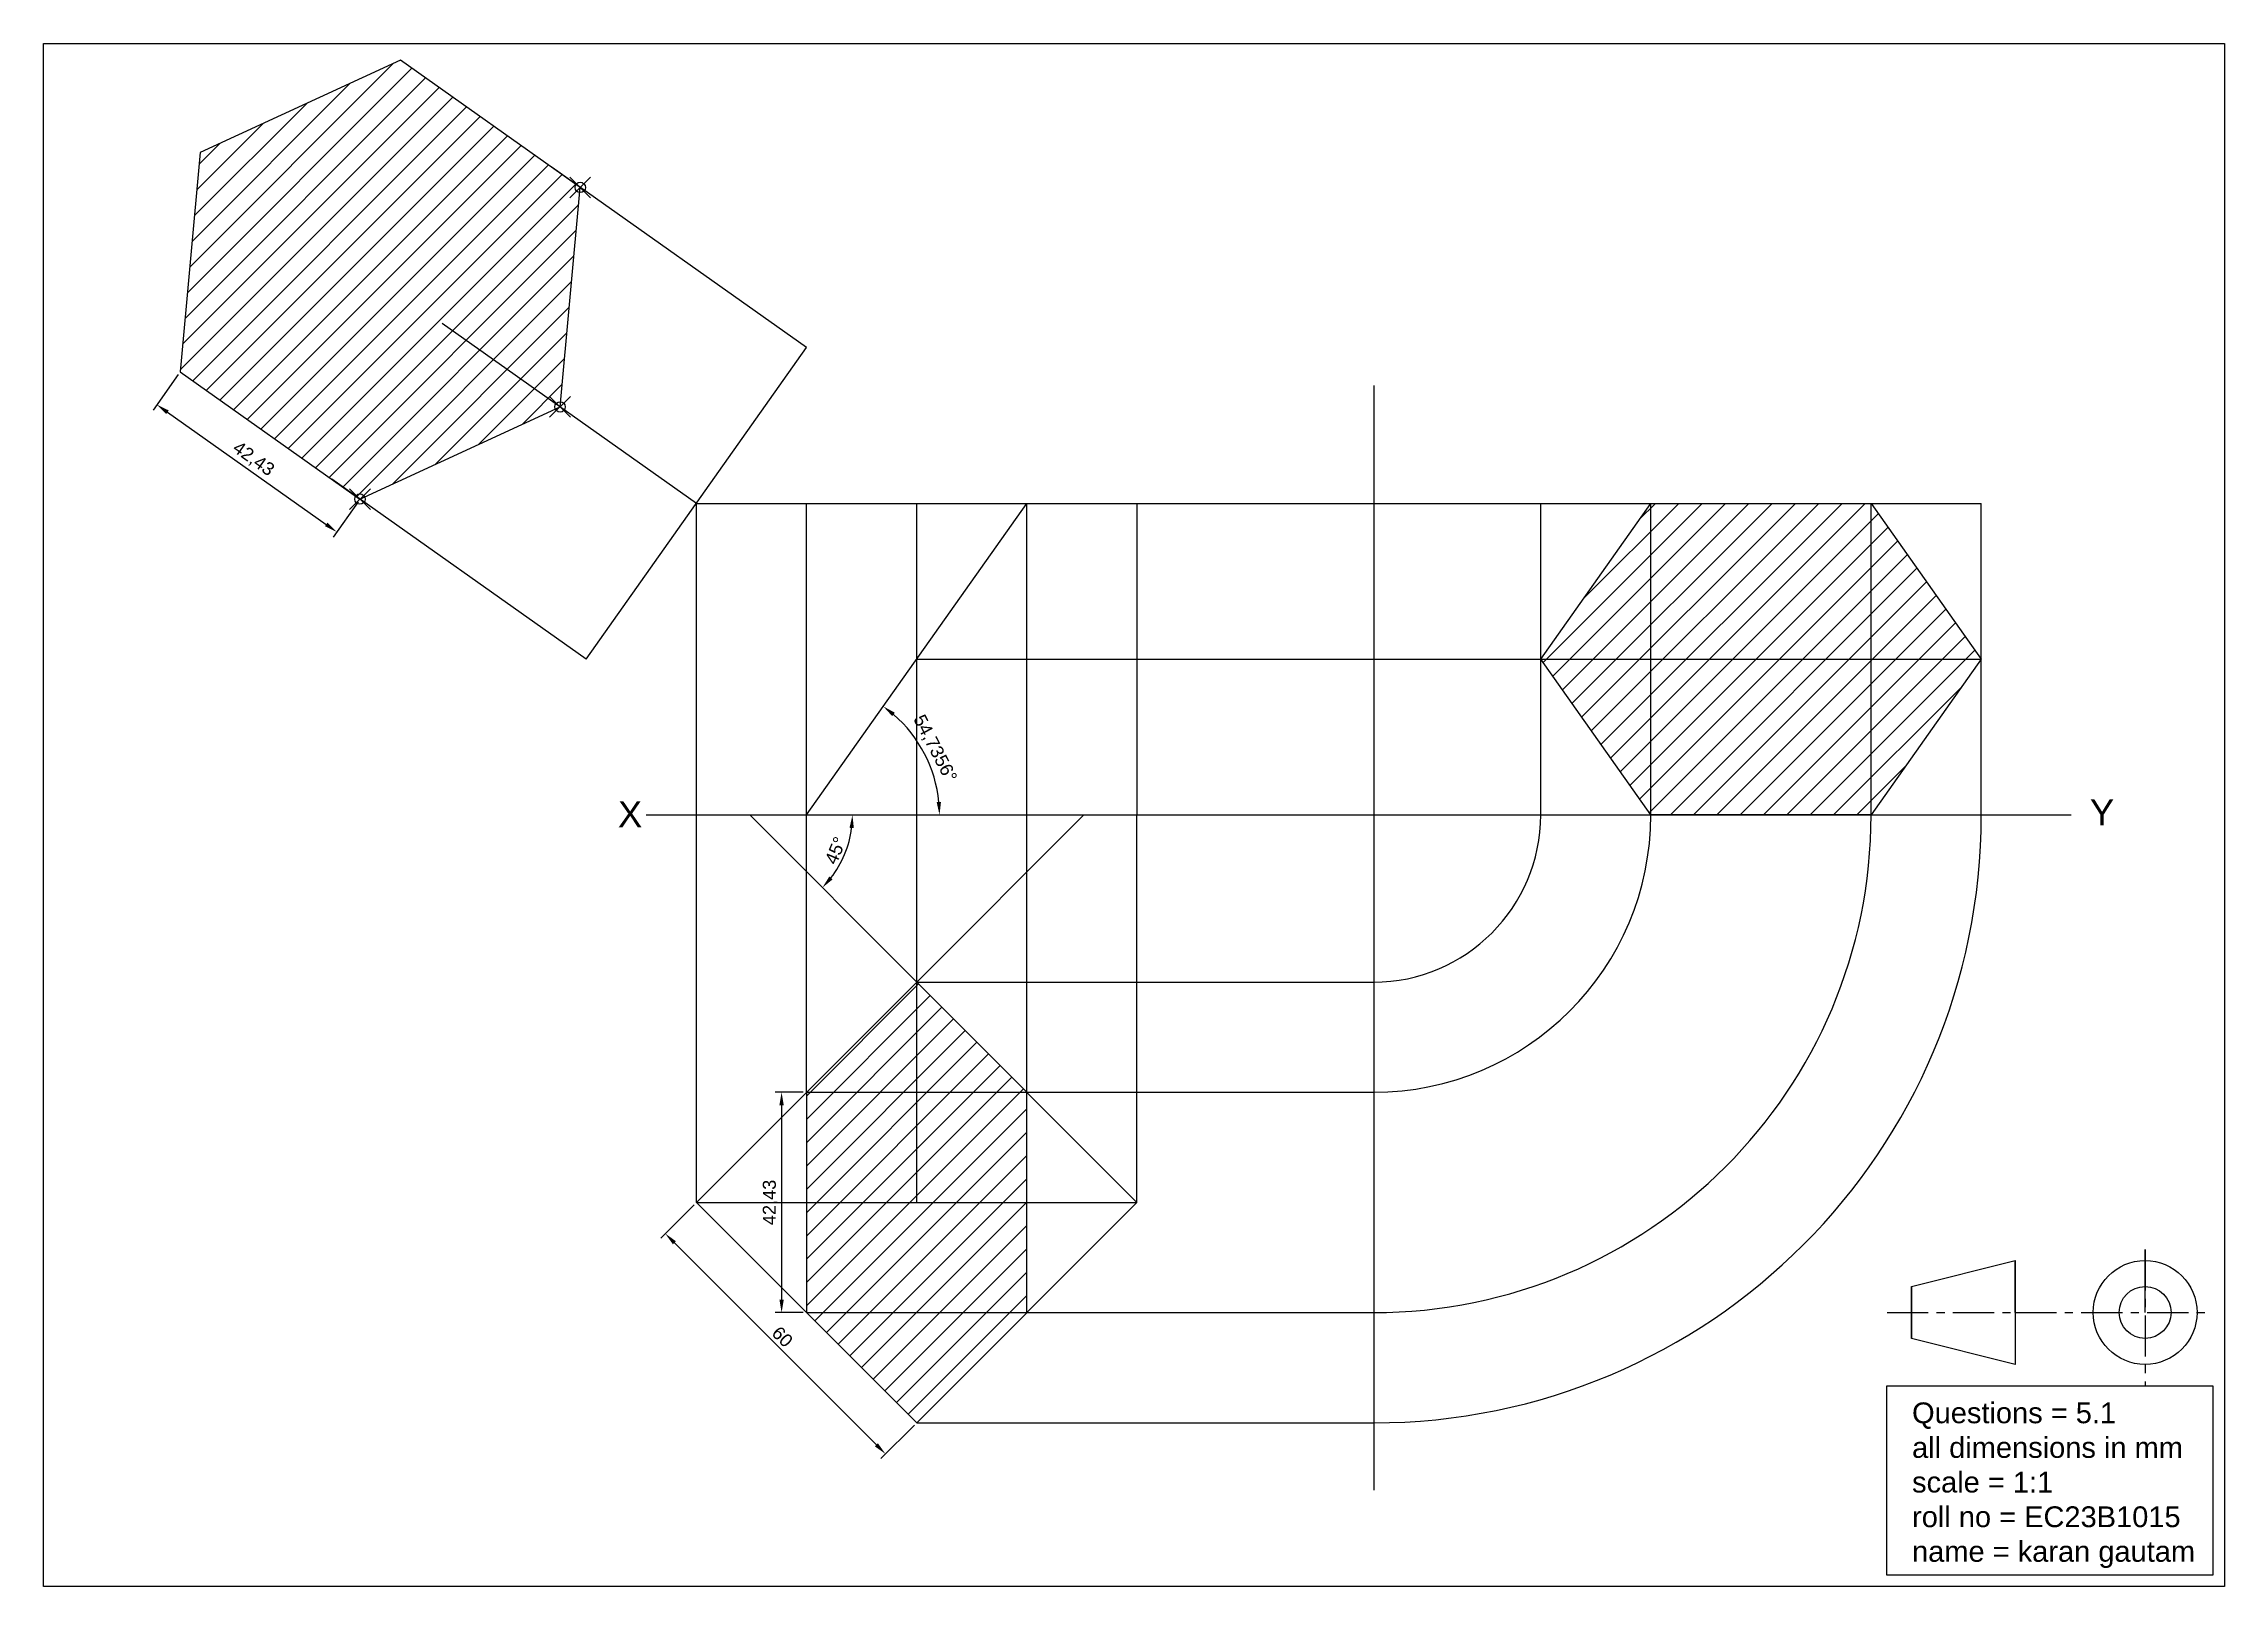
# Model space of a CAD drawing. Header units: millimetres. Extents: x 1164 to 2609, y 1949 to 2246.
# Drawn here: x 1164.2 to 1584.2, y 1948.6 to 2245.6 of the extents above; entities that cross this region are included whole.
import ezdxf

# ---------------------------------------------------------------- set-up
doc = ezdxf.new("R2010")
doc.units = ezdxf.units.MM
doc.header["$PDMODE"] = 35
doc.header["$PDSIZE"] = 2
doc.linetypes.add('CENTER', pattern=[50.8, 31.75, -6.35, 6.35, -6.35])
doc.styles.get("Standard").update_dxf_attribs({"font": 'arial.ttf'})
doc.dimstyles.new('ISO-25', dxfattribs={"dimtxt": 2.5, "dimasz": 2.5, "dimexe": 1.25, "dimexo": 0.625, "dimtad": 1, "dimtxsty": 'Standard', "dimcen": 2.5, "dimadec": 0, "dimazin": 0, "dimtfac": 1, "dimtmove": 0, "dimatfit": 3, "dimfxl": 1, "dimarcsym": 0})

msp = doc.modelspace()

# ---------------------------------------------------------------- texts
at = {"attachment_point": 1}
for s, width, insert, char_height in [('Y', 8.7361336, (1558.28668, 2100.11092), 5), ('X', 3.8820658, (1274.80198, 2099.77123), 5), ('Questions = 5.1\\Pall dimensions in mm\\Pscale = 1:1\\Proll no = EC23B1015\\Pname = karan gautam', 79.9157601, (1524.03123, 1984.02073), 4)]:
    msp.add_mtext_dynamic_manual_height_columns(s, width=width, gutter_width=12.5, heights=[0], dxfattribs=dict(at, insert=insert, char_height=char_height))

# ---------------------------------------------------------------- blocks, each defined once
blk = doc.blocks.new('*D2')
at = {"color": 0, "lineweight": -2, "transparency": 16777216}
blk.add_arc((1311.12, 2097.11), 25.6, 5.5971, 49.1385, dxfattribs=at)
at = {"color": 0, "transparency": 16777216}
for points in [[(1327.61, 2116.15), (1328.12, 2116.81), (1325.9, 2118.02)], [(1337.01, 2099.63), (1336.18, 2099.59), (1336.72, 2097.11)]]:
    blk.add_solid(points, dxfattribs=at)
at = {"layer": 'Defpoints', "color": 0, "transparency": 16777216}
for p in [(1353.54, 2157.11), (1335.43, 2105.13), (1280.25, 2097.11), (1311.12, 2097.11), (1554.69, 2097.11)]:
    blk.add_point(p, dxfattribs=at)
at = {"color": 0, "transparency": 16777216, "insert": (1335.74, 2109.86), "char_height": 2.5, "attachment_point": 5, "rotation": 297.3678}
blk.add_mtext('54,7356°', dxfattribs=at)
blk = doc.blocks.new('*D3')
at = {"color": 0, "lineweight": -2, "transparency": 16777216}
blk.add_arc((1300.17, 2097.11), 19.79, 322.2411, 352.7589, dxfattribs=at)
at = {"color": 0, "transparency": 16777216}
for points in [[(1319.39, 2094.65), (1320.22, 2094.59), (1319.96, 2097.11)], [(1316.13, 2084.72), (1315.5, 2085.27), (1314.16, 2083.12)]]:
    blk.add_solid(points, dxfattribs=at)
at = {"layer": 'Defpoints', "color": 0, "transparency": 16777216}
for p in [(1280.25, 2097.11), (1300.17, 2097.11), (1554.69, 2097.11), (1317.31, 2087.22), (1332.33, 2064.95)]:
    blk.add_point(p, dxfattribs=at)
at = {"color": 0, "transparency": 16777216, "insert": (1316.7, 2090.27), "char_height": 2.5, "attachment_point": 5, "rotation": 67.5}
blk.add_mtext('45°', dxfattribs=at)
blk = doc.blocks.new('*D4')
at = {"color": 0, "lineweight": -2, "transparency": 16777216}
for p, q in [((1289.46, 2022.08), (1283.02, 2015.64)), ((1285.67, 2014.76), (1324.56, 1975.87)), ((1331.89, 1979.66), (1325.45, 1973.22))]:
    blk.add_line(p, q, dxfattribs=at)
at = {"color": 0, "transparency": 16777216}
for points in [[(1285.97, 2015.05), (1285.38, 2014.46), (1283.9, 2016.53)], [(1324.86, 1976.16), (1324.27, 1975.57), (1326.33, 1974.1)]]:
    blk.add_solid(points, dxfattribs=at)
at = {"layer": 'Defpoints', "color": 0, "transparency": 16777216}
for p in [(1289.9, 2022.53), (1332.33, 1980.1), (1326.33, 1974.1)]:
    blk.add_point(p, dxfattribs=at)
at = {"color": 0, "transparency": 16777216, "insert": (1306.46, 1996.66), "char_height": 2.5, "attachment_point": 5, "rotation": 315}
blk.add_mtext('60', dxfattribs=at)
blk = doc.blocks.new('*D5')
at = {"color": 0, "lineweight": -2, "transparency": 16777216}
for p, q in [((1310.49, 2043.74), (1305.06, 2043.74)), ((1306.31, 2041.24), (1306.31, 2003.81)), ((1310.49, 2001.31), (1305.06, 2001.31))]:
    blk.add_line(p, q, dxfattribs=at)
at = {"color": 0, "transparency": 16777216}
for points in [[(1305.89, 2041.24), (1306.73, 2041.24), (1306.31, 2043.74)], [(1305.89, 2003.81), (1306.73, 2003.81), (1306.31, 2001.31)]]:
    blk.add_solid(points, dxfattribs=at)
at = {"layer": 'Defpoints', "color": 0, "transparency": 16777216}
for p in [(1311.12, 2043.74), (1306.31, 2001.31), (1311.12, 2001.31)]:
    blk.add_point(p, dxfattribs=at)
at = {"color": 0, "transparency": 16777216, "insert": (1304.18, 2022.53), "char_height": 2.5, "attachment_point": 5, "rotation": 90}
blk.add_mtext('42,43', dxfattribs=at)
blk = doc.blocks.new('*D9')
at = {"color": 0, "lineweight": -2, "transparency": 16777216}
for p, q in [((1190.11, 2181.92), (1185.28, 2175.08)), ((1188.04, 2174.66), (1218.6, 2153.05)), ((1224.75, 2157.42), (1219.92, 2150.59))]:
    blk.add_line(p, q, dxfattribs=at)
at = {"color": 0, "transparency": 16777216}
for points in [[(1188.28, 2175), (1187.8, 2174.32), (1186, 2176.1)], [(1218.84, 2153.39), (1218.36, 2152.71), (1220.64, 2151.61)]]:
    blk.add_solid(points, dxfattribs=at)
at = {"layer": 'Defpoints', "color": 0, "transparency": 16777216}
for p in [(1190.47, 2182.43), (1225.11, 2157.93), (1220.64, 2151.61)]:
    blk.add_point(p, dxfattribs=at)
at = {"color": 0, "transparency": 16777216, "insert": (1204.55, 2165.59), "char_height": 2.5, "attachment_point": 5, "rotation": 324.7356}
blk.add_mtext('42,43', dxfattribs=at)

# ---------------------------------------------------------------- dimensions: what is measured, and where the dimension line sits
dim = msp.add_aligned_dim(p1=(1190.46732, 2182.42622), p2=(1225.10834, 2157.93133), distance=-7.74302, dimstyle='ISO-25', override={"dimadec": 4})
dim.commit()
dim.dimension.update_dxf_attribs({"geometry": '*D9', "text_midpoint": (1204.54564, 2165.59363)})
dim = msp.add_angular_dim_2l(base=(1335.43042, 2105.13051), line1=((1280.25275, 2097.11497), (1554.69109, 2097.11497)), line2=((1311.11566, 2097.11497), (1353.54207, 2157.11497)), dimstyle='ISO-25', override={"dimadec": 4})
dim.commit()
dim.dimension.update_dxf_attribs({"geometry": '*D2', "text_midpoint": (1335.7413, 2109.86214)})
dim = msp.add_angular_dim_2l(base=(1317.30931, 2087.2176), line1=((1332.32887, 2064.95267), (1300.16657, 2097.11497)), line2=((1280.25275, 2097.11497), (1554.69109, 2097.11497)), dimstyle='ISO-25')
dim.commit()
dim.dimension.update_dxf_attribs({"geometry": '*D3', "text_midpoint": (1316.70255, 2090.26554)})
for p1, p2, distance, picture, middle in [((1311.11566, 2043.73946), (1311.11566, 2001.31306), -4.80445, '*D5', (1304.18383, 2022.52626)), ((1289.90246, 2022.52626), (1332.32887, 1980.09985), -8.48469, '*D4', (1306.4606, 1996.65799))]:
    dim = msp.add_aligned_dim(p1=p1, p2=p2, distance=distance, dimstyle='ISO-25')
    dim.commit()
    dim.dimension.update_dxf_attribs({"geometry": picture, "text_midpoint": middle})

# ---------------------------------------------------------------- hatches: boundary and pattern name
h = msp.add_hatch()
h.set_pattern_fill('ANSI31', color=256)
h.paths.add_polyline_path([(1267.53475, 2217.93133), (1232.89373, 2242.42622), (1194.36002, 2224.67367), (1190.46732, 2182.42622), (1225.10834, 2157.93133), (1263.64205, 2175.68388)])
h = msp.add_hatch()
h.set_pattern_fill('ANSI31', color=256)
h.paths.add_polyline_path([(1516.14255, 2157.11497), (1473.71614, 2157.11497), (1473.71614, 2127.11497), (1516.14255, 2127.11497)])
h.paths.add_polyline_path([(1516.14255, 2127.11497), (1473.71614, 2127.11497), (1473.71614, 2097.11497), (1516.14255, 2097.11497)])
h.paths.add_polyline_path([(1473.71614, 2127.11497), (1452.50294, 2127.11497), (1473.71614, 2097.11497)])
h.paths.add_polyline_path([(1473.71614, 2157.11497), (1452.50294, 2127.11497), (1473.71614, 2127.11497)])
h.paths.add_polyline_path([(1516.14255, 2157.11497), (1516.14255, 2127.11497), (1537.35575, 2127.11497)])
h.paths.add_polyline_path([(1537.35575, 2127.11497), (1516.14255, 2127.11497), (1516.14255, 2097.11497)])
h = msp.add_hatch()
h.set_pattern_fill('ANSI31', color=256)
h.paths.add_polyline_path([(1332.32887, 2064.95267), (1311.11566, 2043.73946), (1332.32887, 2043.73946)])
h.paths.add_polyline_path([(1332.32887, 2064.95267), (1332.32887, 2043.73946), (1353.54207, 2043.73946)])
h.paths.add_polyline_path([(1332.32887, 2043.73946), (1311.11566, 2043.73946), (1311.11566, 2022.52626), (1332.32887, 2022.52626)])
h.paths.add_polyline_path([(1353.54207, 2043.73946), (1332.32887, 2043.73946), (1332.32887, 2022.52626), (1353.54207, 2022.52626)])
h.paths.add_polyline_path([(1353.54207, 2022.52626), (1332.32887, 2022.52626), (1311.11566, 2022.52626), (1311.11566, 2001.31306), (1353.54207, 2001.31306)])
h.paths.add_polyline_path([(1353.54207, 2001.31306), (1311.11566, 2001.31306), (1332.32887, 1980.09985)])

# ---------------------------------------------------------------- linework, layer by layer
for p, q in [((1311.11566, 2187.11497), (1262.12587, 2221.75598)), ((1289.90246, 2157.11497), (1240.91266, 2191.75598)), ((1225.10834, 2157.93133), (1263.64205, 2175.68388)), ((1268.68926, 2127.11497), (1219.69946, 2161.75598)), ((1289.90246, 2097.11497), (1289.90246, 2157.11497)), ((1289.90246, 2157.11497), (1374.75527, 2157.11497)), ((1289.90246, 2157.11497), (1289.90246, 2157.11497)), ((1311.11566, 2097.11497), (1311.11566, 2157.11497)), ((1332.32887, 2022.52626), (1332.32887, 2157.11497)), ((1353.54207, 2097.11497), (1353.54207, 2157.11497)), ((1353.54207, 2157.11497), (1537.35575, 2157.11497)), ((1374.75527, 2157.11497), (1374.75527, 2097.11497)), ((1452.50294, 2097.11497), (1452.50294, 2157.11497)), ((1473.71614, 2097.11497), (1473.71614, 2157.11497)), ((1516.14255, 2097.11497), (1516.14255, 2157.11497)), ((1537.35575, 2097.11497), (1537.35575, 2157.11497)), ((1332.32887, 2127.11497), (1537.35575, 2127.11497)), ((1289.90246, 2022.52626), (1289.90246, 2097.11497)), ((1332.32887, 2064.95267), (1300.16657, 2097.11497)), ((1311.11566, 2043.73946), (1311.11566, 2097.11497)), ((1332.32887, 2064.95267), (1364.49116, 2097.11497)), ((1353.54207, 2043.73946), (1353.54207, 2097.11497)), ((1374.75527, 2022.52626), (1374.75527, 2097.11497)), ((1332.32887, 2064.95267), (1420.34064, 2064.95267)), ((1311.11566, 2043.73946), (1311.11566, 2001.31306)), ((1311.11566, 2043.73946), (1420.34064, 2043.73946)), ((1353.54207, 2001.31306), (1353.54207, 2043.73946)), ((1289.90246, 2022.52626), (1374.75527, 2022.52626)), ((1568.91216, 2001.34732), (1568.91216, 2013.48141)), ((1523.91216, 2006.34732), (1543.91216, 2011.34732)), ((1543.91216, 2001.34732), (1543.91216, 2011.34732)), ((1543.91216, 2011.34732), (1543.91216, 1991.34732)), ((1523.91216, 2001.34732), (1523.91216, 2006.34732)), ((1523.91216, 2006.34732), (1523.91216, 1996.34732)), ((1523.91216, 1996.34732), (1523.91216, 2006.34732)), ((1311.11566, 2001.31306), (1420.34064, 2001.31306)), ((1543.91216, 1991.34732), (1523.91216, 1996.34732)), ((1332.32887, 1980.09985), (1420.34064, 1980.09985))]:
    msp.add_line(p, q)
at = {"color": 3}
for p, q in [((1268.68926, 2127.11497), (1311.11566, 2187.11497)), ((1311.11566, 2097.11497), (1353.54207, 2157.11497)), ((1452.50294, 2127.11497), (1473.71614, 2157.11497)), ((1473.71614, 2157.11497), (1516.14255, 2157.11497)), ((1516.14255, 2157.11497), (1537.35575, 2127.11497)), ((1473.71614, 2097.11497), (1452.50294, 2127.11497)), ((1537.35575, 2127.11497), (1516.14255, 2097.11497)), ((1516.14255, 2097.11497), (1473.71614, 2097.11497))]:
    msp.add_line(p, q, dxfattribs=at)
at = {"color": 2}
msp.add_line((1420.34064, 2179.81109), (1420.34064, 1967.16208), dxfattribs=at)
at = {"color": 1}
msp.add_line((1280.25275, 2097.11497), (1554.69109, 2097.11497), dxfattribs=at)
at = {"linetype": 'CENTER', "ltscale": 0.25}
for p, q in [((1568.91216, 2013.48141), (1568.91216, 1987.22029)), ((1519.20639, 2001.34732), (1543.91216, 2001.34732)), ((1543.91216, 2001.34732), (1581.2029, 2001.34732))]:
    msp.add_line(p, q, dxfattribs=at)
for points in [[(1164.18037, 2245.61497), (1584.18037, 2245.61497), (1584.18037, 1948.61497), (1164.18037, 1948.61497)], [(1289.90246, 2022.52626), (1332.32887, 1980.09985), (1374.75527, 2022.52626), (1332.32887, 2064.95267)], [(1519.15831, 1987.22029), (1581.94927, 1987.22029), (1581.94927, 1950.7731), (1519.15831, 1950.7731)]]:
    msp.add_lwpolyline(points, close=True)
at = {"color": 3}
msp.add_lwpolyline([(1225.10834, 2157.93133), (1263.64205, 2175.68388), (1267.53475, 2217.93133), (1232.89373, 2242.42622), (1194.36002, 2224.67367), (1190.46732, 2182.42622)], close=True, dxfattribs=at)
for radius in [10, 5]:
    msp.add_circle((1568.91216, 2001.34732), radius)
for radius in [32.1623, 53.3755, 95.80191, 117.01511]:
    msp.add_arc((1420.34064, 2097.11497), radius, 270, 0)
for p in [(1267.53475, 2217.93133), (1263.64205, 2175.68388), (1225.10834, 2157.93133)]:
    msp.add_point(p)

msp.set_redraw_order([(e.dxf.handle, doc.entitydb.next_handle()) for e in msp.query("TEXT MTEXT ATTDEF DIMENSION ARC_DIMENSION")])  # texts and dimensions are drawn at this point

doc.saveas('drawing.dxf')
